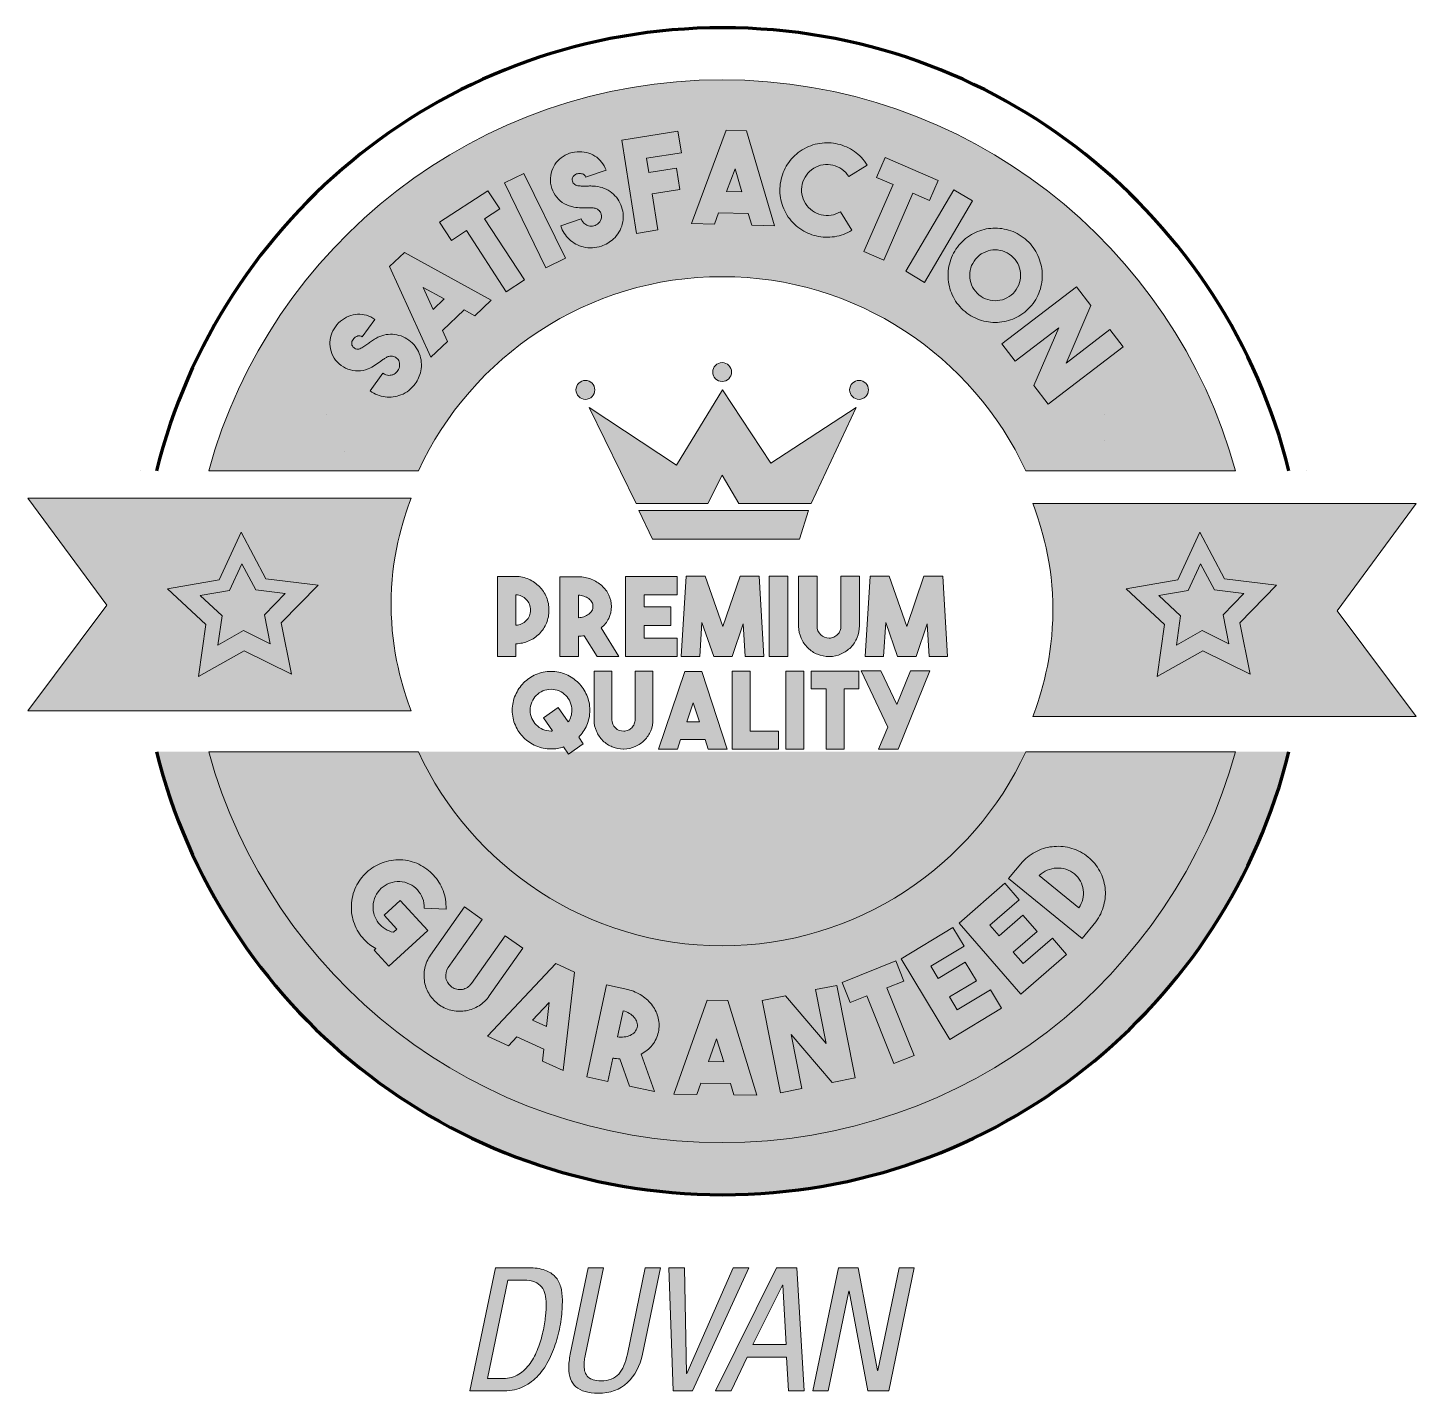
# Model space of a CAD drawing. Extents: x 154 to 673, y -668 to -158.
import ezdxf

# ---------------------------------------------------------------- set-up
doc = ezdxf.new("R2010")
doc.units = 0
doc.header["$MEASUREMENT"] = 0
doc.layers.add('Capa 6', color=7, linetype='Continuous')

# ---------------------------------------------------------------- blocks, each defined once
blk = doc.blocks.new('block 2')
at = {"layer": 'Capa 6', "true_color": 0xf6f6f6}
h = blk.add_hatch(color=7, dxfattribs=at)
h.dxf.hatch_style = 2
edge = h.paths.add_edge_path()
edge.add_spline(control_points=[(202.03, -428.11), (225.53, -523.13), (311.34, -593.59), (413.63, -593.59), (515.92, -593.59), (601.74, -523.13), (625.24, -428.11)], knot_values=[0, 0, 0, 0, 1, 1, 1, 2, 2, 2, 2], degree=3, periodic=0)
edge.add_line((625.24, -428.11), (202.03, -428.11))
at = {"layer": 'Capa 6', "color": 250, "lineweight": 211, "true_color": 0x1d1d1b}
blk.add_open_spline([(202.03, -428.11), (225.53, -523.13), (311.34, -593.59), (413.63, -593.59), (515.92, -593.59), (601.74, -523.13), (625.24, -428.11)], degree=3, knots=[0, 0, 0, 0, 1, 1, 1, 2, 2, 2, 2], dxfattribs=at)
blk = doc.blocks.new('block 3')
at = {"layer": 'Capa 6', "color": 250, "lineweight": 211, "true_color": 0x1d1d1b}
blk.add_open_spline([(625.24, -323.11), (601.74, -228.08), (515.92, -157.62), (413.63, -157.62), (311.34, -157.62), (225.53, -228.08), (202.03, -323.11)], degree=3, knots=[0, 0, 0, 0, 1, 1, 1, 2, 2, 2, 2], dxfattribs=at)
blk = doc.blocks.new('block 7')
at = {"layer": 'Capa 6', "true_color": 0xffffff}
h = blk.add_hatch(color=7, dxfattribs=at)
h.dxf.hatch_style = 2
edge = h.paths.add_edge_path()
edge.add_spline(control_points=[(328.65, -620.88), (328.65, -620.88), (334.25, -620.88), (334.25, -620.88), (334.25, -620.88), (340.95, -620.88), (340.95, -620.88), (343.4, -620.88), (345.45, -621.17), (347.1, -621.75), (348.75, -622.33), (350.06, -623.15), (351.03, -624.23), (351.99, -625.3), (352.68, -626.57), (353.09, -628.03), (353.5, -629.49), (353.7, -631.12), (353.7, -632.92), (353.7, -635.15), (353.54, -637.55), (353.22, -640.1), (352.9, -642.65), (352.37, -645.19), (351.64, -647.7), (350.91, -650.21), (349.98, -652.62), (348.84, -654.94), (347.7, -657.26), (346.34, -659.3), (344.75, -661.06), (343.16, -662.82), (341.3, -664.23), (339.18, -665.28), (337.05, -666.33), (334.66, -666.86), (332, -666.86), (332, -666.86), (324.72, -666.86), (324.72, -666.86), (324.72, -666.86), (319.12, -666.86), (319.12, -666.86), (319.12, -666.86), (328.65, -620.88), (328.65, -620.88)], knot_values=[0, 0, 0, 0, 1, 1, 1, 2, 2, 2, 3, 3, 3, 4, 4, 4, 5, 5, 5, 6, 6, 6, 7, 7, 7, 8, 8, 8, 9, 9, 9, 10, 10, 10, 11, 11, 11, 12, 12, 12, 13, 13, 13, 14, 14, 14, 15, 15, 15, 15], degree=3, periodic=1)
edge = h.paths.add_edge_path()
edge.add_spline(control_points=[(325.69, -662.22), (325.69, -662.22), (331.61, -662.22), (331.61, -662.22), (333.8, -662.22), (335.72, -661.7), (337.38, -660.67), (339.03, -659.64), (340.45, -658.29), (341.63, -656.62), (342.81, -654.94), (343.78, -653.08), (344.56, -651.01), (345.33, -648.95), (345.95, -646.89), (346.42, -644.83), (346.9, -642.77), (347.22, -640.82), (347.39, -638.97), (347.56, -637.13), (347.65, -635.6), (347.65, -634.4), (347.65, -633.11), (347.52, -631.93), (347.26, -630.86), (347, -629.79), (346.55, -628.85), (345.91, -628.06), (345.26, -627.26), (344.41, -626.64), (343.33, -626.19), (342.26, -625.74), (340.91, -625.51), (339.28, -625.51), (339.28, -625.51), (333.35, -625.51), (333.35, -625.51), (333.35, -625.51), (325.69, -662.22), (325.69, -662.22)], knot_values=[0, 0, 0, 0, 1, 1, 1, 2, 2, 2, 3, 3, 3, 4, 4, 4, 5, 5, 5, 6, 6, 6, 7, 7, 7, 8, 8, 8, 9, 9, 9, 10, 10, 10, 11, 11, 11, 12, 12, 12, 13, 13, 13, 13], degree=3, periodic=1)
h = blk.add_hatch(color=7, dxfattribs=at)
h.dxf.hatch_style = 2
edge = h.paths.add_edge_path()
edge.add_spline(control_points=[(363.36, -620.88), (363.36, -620.88), (369.03, -620.88), (369.03, -620.88), (369.03, -620.88), (362.33, -653.2), (362.33, -653.2), (362.16, -654.02), (362.03, -654.77), (361.94, -655.46), (361.86, -656.14), (361.81, -656.79), (361.81, -657.39), (361.81, -659.32), (362.31, -660.76), (363.29, -661.7), (364.28, -662.65), (365.87, -663.12), (368.06, -663.12), (371.06, -663.12), (373.3, -662.27), (374.76, -660.58), (376.22, -658.88), (377.29, -656.42), (377.98, -653.2), (377.98, -653.2), (384.67, -620.88), (384.67, -620.88), (384.67, -620.88), (390.34, -620.88), (390.34, -620.88), (390.34, -620.88), (383.64, -653.2), (383.64, -653.2), (382.7, -657.63), (380.83, -661.16), (378.04, -663.8), (375.25, -666.44), (371.6, -667.76), (367.09, -667.76), (363.32, -667.76), (360.54, -666.96), (358.76, -665.37), (356.97, -663.79), (356.08, -661.4), (356.08, -658.23), (356.08, -656.77), (356.28, -655.09), (356.66, -653.2), (356.66, -653.2), (363.36, -620.88), (363.36, -620.88)], knot_values=[0, 0, 0, 0, 1, 1, 1, 2, 2, 2, 3, 3, 3, 4, 4, 4, 5, 5, 5, 6, 6, 6, 7, 7, 7, 8, 8, 8, 9, 9, 9, 10, 10, 10, 11, 11, 11, 12, 12, 12, 13, 13, 13, 14, 14, 14, 15, 15, 15, 16, 16, 16, 17, 17, 17, 17], degree=3, periodic=1)
h = blk.add_hatch(color=7, dxfattribs=at)
h.dxf.hatch_style = 2
h.paths.add_polyline_path([(393.43, -620.88), (399.36, -620.88), (400.13, -660.35), (400.26, -660.35), (417.52, -620.88), (423.44, -620.88), (402.32, -666.86), (395.11, -666.86)])
h = blk.add_hatch(color=7, dxfattribs=at)
h.dxf.hatch_style = 2
h.paths.add_polyline_path([(433.68, -620.88), (441.28, -620.88), (444.11, -666.86), (438.19, -666.86), (437.48, -654.23), (422.8, -654.23), (416.81, -666.86), (410.88, -666.86)])
h.paths.add_polyline_path([(424.92, -649.6), (437.28, -649.6), (436.06, -627.38), (435.93, -627.38)])
h = blk.add_hatch(color=7, dxfattribs=at)
h.dxf.hatch_style = 2
h.paths.add_polyline_path([(456.86, -620.88), (464.2, -620.88), (471.41, -659.26), (471.54, -659.26), (479.53, -620.88), (485.19, -620.88), (475.66, -666.86), (467.87, -666.86), (460.85, -629.64), (460.72, -629.64), (453, -666.86), (447.33, -666.86)])
at = {"layer": 'Capa 6', "lineweight": 0}
for points in [[(393.43, -620.88), (399.36, -620.88), (400.13, -660.35), (400.26, -660.35), (417.52, -620.88), (423.44, -620.88), (402.32, -666.86), (395.11, -666.86), (393.43, -620.88)], [(433.68, -620.88), (441.28, -620.88), (444.11, -666.86), (438.19, -666.86), (437.48, -654.23), (422.8, -654.23), (416.81, -666.86), (410.88, -666.86), (433.68, -620.88)], [(456.86, -620.88), (464.2, -620.88), (471.41, -659.26), (471.54, -659.26), (479.53, -620.88), (485.19, -620.88), (475.66, -666.86), (467.87, -666.86), (460.85, -629.64), (460.72, -629.64), (453, -666.86), (447.33, -666.86), (456.86, -620.88)], [(424.92, -649.6), (437.28, -649.6), (436.06, -627.38), (435.93, -627.38), (424.92, -649.6)]]:
    blk.add_lwpolyline(points, dxfattribs=at)
for points, knots in [([(328.65, -620.88), (328.65, -620.88), (334.25, -620.88), (334.25, -620.88), (334.25, -620.88), (340.95, -620.88), (340.95, -620.88), (343.4, -620.88), (345.45, -621.17), (347.1, -621.75), (348.75, -622.33), (350.06, -623.15), (351.03, -624.23), (351.99, -625.3), (352.68, -626.57), (353.09, -628.03), (353.5, -629.49), (353.7, -631.12), (353.7, -632.92), (353.7, -635.15), (353.54, -637.55), (353.22, -640.1), (352.9, -642.65), (352.37, -645.19), (351.64, -647.7), (350.91, -650.21), (349.98, -652.62), (348.84, -654.94), (347.7, -657.26), (346.34, -659.3), (344.75, -661.06), (343.16, -662.82), (341.3, -664.23), (339.18, -665.28), (337.05, -666.33), (334.66, -666.86), (332, -666.86), (332, -666.86), (324.72, -666.86), (324.72, -666.86), (324.72, -666.86), (319.12, -666.86), (319.12, -666.86), (319.12, -666.86), (328.65, -620.88), (328.65, -620.88)], [0, 0, 0, 0, 1, 1, 1, 2, 2, 2, 3, 3, 3, 4, 4, 4, 5, 5, 5, 6, 6, 6, 7, 7, 7, 8, 8, 8, 9, 9, 9, 10, 10, 10, 11, 11, 11, 12, 12, 12, 13, 13, 13, 14, 14, 14, 15, 15, 15, 15]), ([(363.36, -620.88), (363.36, -620.88), (369.03, -620.88), (369.03, -620.88), (369.03, -620.88), (362.33, -653.2), (362.33, -653.2), (362.16, -654.02), (362.03, -654.77), (361.94, -655.46), (361.86, -656.14), (361.81, -656.79), (361.81, -657.39), (361.81, -659.32), (362.31, -660.76), (363.29, -661.7), (364.28, -662.65), (365.87, -663.12), (368.06, -663.12), (371.06, -663.12), (373.3, -662.27), (374.76, -660.58), (376.22, -658.88), (377.29, -656.42), (377.98, -653.2), (377.98, -653.2), (384.67, -620.88), (384.67, -620.88), (384.67, -620.88), (390.34, -620.88), (390.34, -620.88), (390.34, -620.88), (383.64, -653.2), (383.64, -653.2), (382.7, -657.63), (380.83, -661.16), (378.04, -663.8), (375.25, -666.44), (371.6, -667.76), (367.09, -667.76), (363.32, -667.76), (360.54, -666.96), (358.76, -665.37), (356.97, -663.79), (356.08, -661.4), (356.08, -658.23), (356.08, -656.77), (356.28, -655.09), (356.66, -653.2), (356.66, -653.2), (363.36, -620.88), (363.36, -620.88)], [0, 0, 0, 0, 1, 1, 1, 2, 2, 2, 3, 3, 3, 4, 4, 4, 5, 5, 5, 6, 6, 6, 7, 7, 7, 8, 8, 8, 9, 9, 9, 10, 10, 10, 11, 11, 11, 12, 12, 12, 13, 13, 13, 14, 14, 14, 15, 15, 15, 16, 16, 16, 17, 17, 17, 17]), ([(325.69, -662.22), (325.69, -662.22), (331.61, -662.22), (331.61, -662.22), (333.8, -662.22), (335.72, -661.7), (337.38, -660.67), (339.03, -659.64), (340.45, -658.29), (341.63, -656.62), (342.81, -654.94), (343.78, -653.08), (344.56, -651.01), (345.33, -648.95), (345.95, -646.89), (346.42, -644.83), (346.9, -642.77), (347.22, -640.82), (347.39, -638.97), (347.56, -637.13), (347.65, -635.6), (347.65, -634.4), (347.65, -633.11), (347.52, -631.93), (347.26, -630.86), (347, -629.79), (346.55, -628.85), (345.91, -628.06), (345.26, -627.26), (344.41, -626.64), (343.33, -626.19), (342.26, -625.74), (340.91, -625.51), (339.28, -625.51), (339.28, -625.51), (333.35, -625.51), (333.35, -625.51), (333.35, -625.51), (325.69, -662.22), (325.69, -662.22)], [0, 0, 0, 0, 1, 1, 1, 2, 2, 2, 3, 3, 3, 4, 4, 4, 5, 5, 5, 6, 6, 6, 7, 7, 7, 8, 8, 8, 9, 9, 9, 10, 10, 10, 11, 11, 11, 12, 12, 12, 13, 13, 13, 13])]:
    blk.add_open_spline(points, degree=3, knots=knots, dxfattribs=at)
blk = doc.blocks.new('block 8')
at = {"layer": 'Capa 6', "true_color": 0xe30613}
h = blk.add_hatch(color=12, dxfattribs=at)
h.dxf.hatch_style = 2
edge = h.paths.add_edge_path()
edge.add_spline(control_points=[(348.69, -375.19), (348.69, -376.9), (348.37, -378.51), (347.73, -380.02), (347.09, -381.53), (346.21, -382.86), (345.08, -384), (343.95, -385.14), (342.64, -386.05), (341.15, -386.71), (339.65, -387.38), (338.04, -387.73), (336.33, -387.75), (336.33, -387.75), (336.33, -392.53), (336.33, -392.53), (336.33, -392.53), (329.44, -392.53), (329.44, -392.53), (329.44, -392.53), (329.44, -362.58), (329.44, -362.58), (329.44, -362.58), (336.33, -362.58), (336.33, -362.58), (338.04, -362.61), (339.65, -362.96), (341.15, -363.64), (342.64, -364.32), (343.95, -365.23), (345.08, -366.38), (346.21, -367.52), (347.09, -368.84), (347.73, -370.35), (348.37, -371.86), (348.69, -373.47), (348.69, -375.19)], knot_values=[0, 0, 0, 0, 1, 1, 1, 2, 2, 2, 3, 3, 3, 4, 4, 4, 5, 5, 5, 6, 6, 6, 7, 7, 7, 8, 8, 8, 9, 9, 9, 10, 10, 10, 11, 11, 11, 12, 12, 12, 12], degree=3, periodic=1)
edge = h.paths.add_edge_path()
edge.add_spline(control_points=[(336.33, -380.86), (337.09, -380.83), (337.81, -380.66), (338.47, -380.35), (339.14, -380.03), (339.72, -379.62), (340.21, -379.12), (340.7, -378.61), (341.08, -378.02), (341.37, -377.34), (341.65, -376.65), (341.8, -375.93), (341.8, -375.17), (341.8, -374.4), (341.65, -373.68), (341.37, -373), (341.08, -372.32), (340.7, -371.72), (340.21, -371.22), (339.72, -370.71), (339.14, -370.3), (338.47, -369.99), (337.81, -369.67), (337.09, -369.5), (336.33, -369.48), (336.33, -369.48), (336.33, -380.86), (336.33, -380.86)], knot_values=[0, 0, 0, 0, 1, 1, 1, 2, 2, 2, 3, 3, 3, 4, 4, 4, 5, 5, 5, 6, 6, 6, 7, 7, 7, 8, 8, 8, 9, 9, 9, 9], degree=3, periodic=1)
h = blk.add_hatch(color=12, dxfattribs=at)
h.dxf.hatch_style = 2
edge = h.paths.add_edge_path()
edge.add_spline(control_points=[(361.83, -384.77), (361.47, -384.83), (361.12, -384.87), (360.77, -384.9), (360.41, -384.92), (360.05, -384.95), (359.67, -384.98), (359.67, -384.98), (359.67, -392.53), (359.67, -392.53), (359.67, -392.53), (352.77, -392.53), (352.77, -392.53), (352.77, -392.53), (352.77, -362.7), (352.77, -362.7), (352.77, -362.7), (359.67, -362.7), (359.67, -362.7), (361.38, -362.73), (362.98, -363.04), (364.48, -363.64), (365.97, -364.24), (367.29, -365.04), (368.42, -366.04), (369.54, -367.05), (370.43, -368.22), (371.07, -369.55), (371.71, -370.88), (372.03, -372.31), (372.03, -373.83), (372.03, -375.43), (371.69, -376.92), (371.01, -378.29), (370.33, -379.66), (369.38, -380.85), (368.15, -381.85), (368.15, -381.85), (374.76, -392.53), (374.76, -392.53), (374.76, -392.53), (366.64, -392.53), (366.64, -392.53), (366.64, -392.53), (361.83, -384.77), (361.83, -384.77)], knot_values=[0, 0, 0, 0, 1, 1, 1, 2, 2, 2, 3, 3, 3, 4, 4, 4, 5, 5, 5, 6, 6, 6, 7, 7, 7, 8, 8, 8, 9, 9, 9, 10, 10, 10, 11, 11, 11, 12, 12, 12, 13, 13, 13, 14, 14, 14, 15, 15, 15, 15], degree=3, periodic=1)
edge = h.paths.add_edge_path()
edge.add_spline(control_points=[(359.67, -378.04), (360.4, -378.02), (361.1, -377.89), (361.77, -377.66), (362.43, -377.42), (363.02, -377.12), (363.52, -376.74), (364.02, -376.36), (364.42, -375.92), (364.7, -375.41), (364.99, -374.91), (365.13, -374.37), (365.13, -373.8), (365.13, -373.23), (364.99, -372.7), (364.7, -372.21), (364.42, -371.72), (364.02, -371.29), (363.52, -370.9), (363.02, -370.52), (362.43, -370.22), (361.77, -369.99), (361.1, -369.76), (360.4, -369.63), (359.67, -369.6), (359.67, -369.6), (359.67, -378.04), (359.67, -378.04)], knot_values=[0, 0, 0, 0, 1, 1, 1, 2, 2, 2, 3, 3, 3, 4, 4, 4, 5, 5, 5, 6, 6, 6, 7, 7, 7, 8, 8, 8, 9, 9, 9, 9], degree=3, periodic=1)
h = blk.add_hatch(color=12, dxfattribs=at)
h.dxf.hatch_style = 2
h.paths.add_polyline_path([(396.54, -369.48), (384.22, -369.48), (384.22, -374), (394.22, -374), (394.22, -380.9), (384.22, -380.9), (384.22, -385.63), (396.54, -385.63), (396.54, -392.53), (377.33, -392.53), (377.33, -362.62), (396.54, -362.58)])
h = blk.add_hatch(color=12, dxfattribs=at)
h.dxf.hatch_style = 2
h.paths.add_polyline_path([(420.08, -362.54), (427.18, -362.54), (428.93, -392.53), (422.04, -392.53), (421.31, -380.29), (417.14, -392.53), (410.25, -392.53), (405.84, -379.8), (405.03, -392.53), (398.09, -392.53), (400.01, -362.54), (407.11, -362.54), (413.68, -381.31)])
h = blk.add_hatch(color=12, dxfattribs=at)
h.dxf.hatch_style = 2
h.paths.add_polyline_path([(437.91, -392.53), (431.02, -392.53), (431.02, -362.54), (437.91, -362.54)])
h = blk.add_hatch(color=12, dxfattribs=at)
h.dxf.hatch_style = 2
edge = h.paths.add_edge_path()
edge.add_spline(control_points=[(453.37, -392.53), (451.85, -392.53), (450.41, -392.25), (449.05, -391.69), (447.69, -391.13), (446.48, -390.34), (445.42, -389.3), (444.33, -388.22), (443.49, -386.99), (442.91, -385.63), (442.32, -384.27), (442.02, -382.82), (441.99, -381.27), (441.99, -381.27), (441.99, -362.54), (441.99, -362.54), (441.99, -362.54), (448.88, -362.54), (448.88, -362.54), (448.88, -362.54), (448.88, -381.23), (448.88, -381.23), (448.88, -382.42), (449.33, -383.47), (450.23, -384.37), (451.13, -385.21), (452.19, -385.63), (453.41, -385.63), (454.01, -385.63), (454.58, -385.51), (455.12, -385.26), (455.67, -385.02), (456.14, -384.69), (456.55, -384.28), (456.96, -383.88), (457.27, -383.4), (457.49, -382.86), (457.71, -382.31), (457.82, -381.73), (457.82, -381.1), (457.82, -381.1), (457.82, -362.54), (457.82, -362.54), (457.82, -362.54), (464.71, -362.54), (464.71, -362.54), (464.71, -362.54), (464.71, -381.06), (464.71, -381.06), (464.74, -382.61), (464.46, -384.08), (463.88, -385.47), (463.29, -386.85), (462.49, -388.07), (461.47, -389.1), (460.45, -390.13), (459.25, -390.95), (457.88, -391.57), (456.5, -392.18), (455.04, -392.5), (453.49, -392.53), (453.49, -392.53), (453.37, -392.53), (453.37, -392.53)], knot_values=[0, 0, 0, 0, 1, 1, 1, 2, 2, 2, 3, 3, 3, 4, 4, 4, 5, 5, 5, 6, 6, 6, 7, 7, 7, 8, 8, 8, 9, 9, 9, 10, 10, 10, 11, 11, 11, 12, 12, 12, 13, 13, 13, 14, 14, 14, 15, 15, 15, 16, 16, 16, 17, 17, 17, 18, 18, 18, 19, 19, 19, 20, 20, 20, 21, 21, 21, 21], degree=3, periodic=1)
h = blk.add_hatch(color=12, dxfattribs=at)
h.dxf.hatch_style = 2
h.paths.add_polyline_path([(488.82, -362.54), (495.92, -362.54), (497.67, -392.53), (490.78, -392.53), (490.04, -380.29), (485.88, -392.53), (478.99, -392.53), (474.58, -379.8), (473.77, -392.53), (466.83, -392.53), (468.75, -362.54), (475.85, -362.54), (482.42, -381.31)])
at = {"layer": 'Capa 6', "lineweight": 0}
for points in [[(396.54, -369.48), (384.22, -369.48), (384.22, -374), (394.22, -374), (394.22, -380.9), (384.22, -380.9), (384.22, -385.63), (396.54, -385.63), (396.54, -392.53), (377.33, -392.53), (377.33, -362.62), (396.54, -362.58), (396.54, -369.48)], [(420.08, -362.54), (427.18, -362.54), (428.93, -392.53), (422.04, -392.53), (421.31, -380.29), (417.14, -392.53), (410.25, -392.53), (405.84, -379.8), (405.03, -392.53), (398.09, -392.53), (400.01, -362.54), (407.11, -362.54), (413.68, -381.31), (420.08, -362.54)], [(437.91, -392.53), (431.02, -392.53), (431.02, -362.54), (437.91, -362.54), (437.91, -392.53)], [(488.82, -362.54), (495.92, -362.54), (497.67, -392.53), (490.78, -392.53), (490.04, -380.29), (485.88, -392.53), (478.99, -392.53), (474.58, -379.8), (473.77, -392.53), (466.83, -392.53), (468.75, -362.54), (475.85, -362.54), (482.42, -381.31), (488.82, -362.54)]]:
    blk.add_lwpolyline(points, dxfattribs=at)
for points, knots in [([(348.69, -375.19), (348.69, -376.9), (348.37, -378.51), (347.73, -380.02), (347.09, -381.53), (346.21, -382.86), (345.08, -384), (343.95, -385.14), (342.64, -386.05), (341.15, -386.71), (339.65, -387.38), (338.04, -387.73), (336.33, -387.75), (336.33, -387.75), (336.33, -392.53), (336.33, -392.53), (336.33, -392.53), (329.44, -392.53), (329.44, -392.53), (329.44, -392.53), (329.44, -362.58), (329.44, -362.58), (329.44, -362.58), (336.33, -362.58), (336.33, -362.58), (338.04, -362.61), (339.65, -362.96), (341.15, -363.64), (342.64, -364.32), (343.95, -365.23), (345.08, -366.38), (346.21, -367.52), (347.09, -368.84), (347.73, -370.35), (348.37, -371.86), (348.69, -373.47), (348.69, -375.19)], [0, 0, 0, 0, 1, 1, 1, 2, 2, 2, 3, 3, 3, 4, 4, 4, 5, 5, 5, 6, 6, 6, 7, 7, 7, 8, 8, 8, 9, 9, 9, 10, 10, 10, 11, 11, 11, 12, 12, 12, 12]), ([(361.83, -384.77), (361.47, -384.83), (361.12, -384.87), (360.77, -384.9), (360.41, -384.92), (360.05, -384.95), (359.67, -384.98), (359.67, -384.98), (359.67, -392.53), (359.67, -392.53), (359.67, -392.53), (352.77, -392.53), (352.77, -392.53), (352.77, -392.53), (352.77, -362.7), (352.77, -362.7), (352.77, -362.7), (359.67, -362.7), (359.67, -362.7), (361.38, -362.73), (362.98, -363.04), (364.48, -363.64), (365.97, -364.24), (367.29, -365.04), (368.42, -366.04), (369.54, -367.05), (370.43, -368.22), (371.07, -369.55), (371.71, -370.88), (372.03, -372.31), (372.03, -373.83), (372.03, -375.43), (371.69, -376.92), (371.01, -378.29), (370.33, -379.66), (369.38, -380.85), (368.15, -381.85), (368.15, -381.85), (374.76, -392.53), (374.76, -392.53), (374.76, -392.53), (366.64, -392.53), (366.64, -392.53), (366.64, -392.53), (361.83, -384.77), (361.83, -384.77)], [0, 0, 0, 0, 1, 1, 1, 2, 2, 2, 3, 3, 3, 4, 4, 4, 5, 5, 5, 6, 6, 6, 7, 7, 7, 8, 8, 8, 9, 9, 9, 10, 10, 10, 11, 11, 11, 12, 12, 12, 13, 13, 13, 14, 14, 14, 15, 15, 15, 15]), ([(453.37, -392.53), (451.85, -392.53), (450.41, -392.25), (449.05, -391.69), (447.69, -391.13), (446.48, -390.34), (445.42, -389.3), (444.33, -388.22), (443.49, -386.99), (442.91, -385.63), (442.32, -384.27), (442.02, -382.82), (441.99, -381.27), (441.99, -381.27), (441.99, -362.54), (441.99, -362.54), (441.99, -362.54), (448.88, -362.54), (448.88, -362.54), (448.88, -362.54), (448.88, -381.23), (448.88, -381.23), (448.88, -382.42), (449.33, -383.47), (450.23, -384.37), (451.13, -385.21), (452.19, -385.63), (453.41, -385.63), (454.01, -385.63), (454.58, -385.51), (455.12, -385.26), (455.67, -385.02), (456.14, -384.69), (456.55, -384.28), (456.96, -383.88), (457.27, -383.4), (457.49, -382.86), (457.71, -382.31), (457.82, -381.73), (457.82, -381.1), (457.82, -381.1), (457.82, -362.54), (457.82, -362.54), (457.82, -362.54), (464.71, -362.54), (464.71, -362.54), (464.71, -362.54), (464.71, -381.06), (464.71, -381.06), (464.74, -382.61), (464.46, -384.08), (463.88, -385.47), (463.29, -386.85), (462.49, -388.07), (461.47, -389.1), (460.45, -390.13), (459.25, -390.95), (457.88, -391.57), (456.5, -392.18), (455.04, -392.5), (453.49, -392.53), (453.49, -392.53), (453.37, -392.53), (453.37, -392.53)], [0, 0, 0, 0, 1, 1, 1, 2, 2, 2, 3, 3, 3, 4, 4, 4, 5, 5, 5, 6, 6, 6, 7, 7, 7, 8, 8, 8, 9, 9, 9, 10, 10, 10, 11, 11, 11, 12, 12, 12, 13, 13, 13, 14, 14, 14, 15, 15, 15, 16, 16, 16, 17, 17, 17, 18, 18, 18, 19, 19, 19, 20, 20, 20, 21, 21, 21, 21]), ([(336.33, -380.86), (337.09, -380.83), (337.81, -380.66), (338.47, -380.35), (339.14, -380.03), (339.72, -379.62), (340.21, -379.12), (340.7, -378.61), (341.08, -378.02), (341.37, -377.34), (341.65, -376.65), (341.8, -375.93), (341.8, -375.17), (341.8, -374.4), (341.65, -373.68), (341.37, -373), (341.08, -372.32), (340.7, -371.72), (340.21, -371.22), (339.72, -370.71), (339.14, -370.3), (338.47, -369.99), (337.81, -369.67), (337.09, -369.5), (336.33, -369.48), (336.33, -369.48), (336.33, -380.86), (336.33, -380.86)], [0, 0, 0, 0, 1, 1, 1, 2, 2, 2, 3, 3, 3, 4, 4, 4, 5, 5, 5, 6, 6, 6, 7, 7, 7, 8, 8, 8, 9, 9, 9, 9]), ([(359.67, -378.04), (360.4, -378.02), (361.1, -377.89), (361.77, -377.66), (362.43, -377.42), (363.02, -377.12), (363.52, -376.74), (364.02, -376.36), (364.42, -375.92), (364.7, -375.41), (364.99, -374.91), (365.13, -374.37), (365.13, -373.8), (365.13, -373.23), (364.99, -372.7), (364.7, -372.21), (364.42, -371.72), (364.02, -371.29), (363.52, -370.9), (363.02, -370.52), (362.43, -370.22), (361.77, -369.99), (361.1, -369.76), (360.4, -369.63), (359.67, -369.6), (359.67, -369.6), (359.67, -378.04), (359.67, -378.04)], [0, 0, 0, 0, 1, 1, 1, 2, 2, 2, 3, 3, 3, 4, 4, 4, 5, 5, 5, 6, 6, 6, 7, 7, 7, 8, 8, 8, 9, 9, 9, 9])]:
    blk.add_open_spline(points, degree=3, knots=knots, dxfattribs=at)
blk = doc.blocks.new('block 9')
at = {"layer": 'Capa 6', "true_color": 0xe30613}
h = blk.add_hatch(color=12, dxfattribs=at)
h.dxf.hatch_style = 2
edge = h.paths.add_edge_path()
edge.add_spline(control_points=[(363.93, -412.58), (363.93, -414.56), (363.56, -416.41), (362.82, -418.14), (362.09, -419.87), (361.07, -421.39), (359.78, -422.71), (359.78, -422.71), (361.48, -425.17), (361.48, -425.17), (361.48, -425.17), (355.98, -428.97), (355.98, -428.97), (355.98, -428.97), (354.12, -426.32), (354.12, -426.32), (353.38, -426.55), (352.62, -426.74), (351.84, -426.87), (351.06, -427), (350.26, -427.07), (349.45, -427.07), (347.44, -427.07), (345.56, -426.68), (343.81, -425.92), (342.05, -425.15), (340.52, -424.12), (339.22, -422.81), (337.91, -421.51), (336.87, -419.98), (336.11, -418.22), (335.34, -416.47), (334.96, -414.59), (334.96, -412.58), (334.96, -410.58), (335.34, -408.7), (336.11, -406.94), (336.87, -405.19), (337.91, -403.66), (339.22, -402.35), (340.52, -401.04), (342.05, -400.01), (343.81, -399.24), (345.56, -398.48), (347.44, -398.1), (349.45, -398.1), (351.45, -398.1), (353.33, -398.48), (355.09, -399.24), (356.84, -400.01), (358.37, -401.04), (359.68, -402.35), (360.98, -403.66), (362.02, -405.19), (362.78, -406.94), (363.55, -408.7), (363.93, -410.58), (363.93, -412.58)], knot_values=[0, 0, 0, 0, 1, 1, 1, 2, 2, 2, 3, 3, 3, 4, 4, 4, 5, 5, 5, 6, 6, 6, 7, 7, 7, 8, 8, 8, 9, 9, 9, 10, 10, 10, 11, 11, 11, 12, 12, 12, 13, 13, 13, 14, 14, 14, 15, 15, 15, 16, 16, 16, 17, 17, 17, 18, 18, 18, 19, 19, 19, 19], degree=3, periodic=1)
edge = h.paths.add_edge_path()
edge.add_spline(control_points=[(349.45, -420.38), (349.71, -420.38), (349.91, -420.37), (350.04, -420.34), (350.04, -420.34), (346.64, -415.39), (346.64, -415.39), (346.64, -415.39), (352.18, -411.59), (352.18, -411.59), (352.18, -411.59), (355.86, -416.97), (355.86, -416.97), (356.31, -416.37), (356.65, -415.69), (356.89, -414.94), (357.12, -414.18), (357.24, -413.4), (357.24, -412.58), (357.24, -411.53), (357.04, -410.52), (356.63, -409.57), (356.22, -408.62), (355.67, -407.79), (354.97, -407.08), (354.27, -406.37), (353.44, -405.81), (352.49, -405.4), (351.54, -404.99), (350.53, -404.78), (349.45, -404.78), (348.36, -404.78), (347.35, -404.99), (346.4, -405.4), (345.45, -405.81), (344.62, -406.37), (343.93, -407.08), (343.23, -407.79), (342.67, -408.62), (342.26, -409.57), (341.85, -410.52), (341.65, -411.53), (341.65, -412.58), (341.65, -413.66), (341.85, -414.68), (342.26, -415.63), (342.67, -416.58), (343.23, -417.4), (343.93, -418.1), (344.62, -418.8), (345.45, -419.36), (346.4, -419.76), (347.35, -420.17), (348.36, -420.38), (349.45, -420.38)], knot_values=[0, 0, 0, 0, 1, 1, 1, 2, 2, 2, 3, 3, 3, 4, 4, 4, 5, 5, 5, 6, 6, 6, 7, 7, 7, 8, 8, 8, 9, 9, 9, 10, 10, 10, 11, 11, 11, 12, 12, 12, 13, 13, 13, 14, 14, 14, 15, 15, 15, 16, 16, 16, 17, 17, 17, 18, 18, 18, 18], degree=3, periodic=1)
h = blk.add_hatch(color=12, dxfattribs=at)
h.dxf.hatch_style = 2
edge = h.paths.add_edge_path()
edge.add_spline(control_points=[(376.56, -427.11), (375.08, -427.11), (373.68, -426.84), (372.36, -426.29), (371.04, -425.75), (369.87, -424.98), (368.84, -423.98), (367.78, -422.92), (366.97, -421.74), (366.41, -420.42), (365.84, -419.1), (365.54, -417.69), (365.52, -416.18), (365.52, -416.18), (365.52, -398.02), (365.52, -398.02), (365.52, -398.02), (372.2, -398.02), (372.2, -398.02), (372.2, -398.02), (372.2, -416.14), (372.2, -416.14), (372.2, -417.3), (372.64, -418.32), (373.51, -419.19), (374.38, -420.01), (375.41, -420.42), (376.6, -420.42), (377.18, -420.42), (377.73, -420.3), (378.26, -420.06), (378.79, -419.82), (379.25, -419.51), (379.65, -419.11), (380.04, -418.72), (380.34, -418.25), (380.56, -417.73), (380.77, -417.2), (380.87, -416.63), (380.87, -416.02), (380.87, -416.02), (380.87, -398.02), (380.87, -398.02), (380.87, -398.02), (387.56, -398.02), (387.56, -398.02), (387.56, -398.02), (387.56, -415.99), (387.56, -415.99), (387.59, -417.49), (387.32, -418.91), (386.75, -420.26), (386.18, -421.61), (385.4, -422.78), (384.41, -423.78), (383.42, -424.79), (382.26, -425.58), (380.93, -426.18), (379.6, -426.77), (378.18, -427.08), (376.68, -427.11), (376.68, -427.11), (376.56, -427.11), (376.56, -427.11)], knot_values=[0, 0, 0, 0, 1, 1, 1, 2, 2, 2, 3, 3, 3, 4, 4, 4, 5, 5, 5, 6, 6, 6, 7, 7, 7, 8, 8, 8, 9, 9, 9, 10, 10, 10, 11, 11, 11, 12, 12, 12, 13, 13, 13, 14, 14, 14, 15, 15, 15, 16, 16, 16, 17, 17, 17, 18, 18, 18, 19, 19, 19, 20, 20, 20, 21, 21, 21, 21], degree=3, periodic=1)
h = blk.add_hatch(color=12, dxfattribs=at)
h.dxf.hatch_style = 2
h.paths.add_polyline_path([(408.18, -427.11), (407.03, -423.58), (397.89, -423.58), (396.7, -427.11), (389.62, -427.11), (399.51, -398.06), (405.85, -398.06), (415.23, -427.11)])
h.paths.add_polyline_path([(400.19, -416.9), (404.9, -416.9), (402.6, -409.85)])
h = blk.add_hatch(color=12, dxfattribs=at)
h.dxf.hatch_style = 2
h.paths.add_polyline_path([(434.5, -427.11), (417.21, -427.11), (417.21, -398.02), (423.89, -398.02), (423.89, -420.42), (434.5, -420.42)])
h = blk.add_hatch(color=12, dxfattribs=at)
h.dxf.hatch_style = 2
h.paths.add_polyline_path([(443.92, -427.11), (437.23, -427.11), (437.23, -398.02), (443.92, -398.02)])
h = blk.add_hatch(color=12, dxfattribs=at)
h.dxf.hatch_style = 2
h.paths.add_polyline_path([(464.54, -397.94), (464.54, -404.63), (458.96, -404.63), (458.96, -427.11), (452.27, -427.11), (452.27, -404.63), (446.73, -404.63), (446.73, -397.94)])
h = blk.add_hatch(color=12, dxfattribs=at)
h.dxf.hatch_style = 2
h.paths.add_polyline_path([(471.9, -427.11), (475.27, -418.87), (465.33, -397.82), (472.73, -397.82), (478.71, -410.44), (483.82, -397.82), (491.06, -397.82), (479.15, -427.11)])
at = {"layer": 'Capa 6', "lineweight": 0}
for points in [[(408.18, -427.11), (407.03, -423.58), (397.89, -423.58), (396.7, -427.11), (389.62, -427.11), (399.51, -398.06), (405.85, -398.06), (415.23, -427.11), (408.18, -427.11)], [(434.5, -427.11), (417.21, -427.11), (417.21, -398.02), (423.89, -398.02), (423.89, -420.42), (434.5, -420.42), (434.5, -427.11)], [(443.92, -427.11), (437.23, -427.11), (437.23, -398.02), (443.92, -398.02), (443.92, -427.11)], [(464.54, -397.94), (464.54, -404.63), (458.96, -404.63), (458.96, -427.11), (452.27, -427.11), (452.27, -404.63), (446.73, -404.63), (446.73, -397.94), (464.54, -397.94)], [(471.9, -427.11), (475.27, -418.87), (465.33, -397.82), (472.73, -397.82), (478.71, -410.44), (483.82, -397.82), (491.06, -397.82), (479.15, -427.11), (471.9, -427.11)], [(400.19, -416.9), (404.9, -416.9), (402.6, -409.85), (400.19, -416.9)]]:
    blk.add_lwpolyline(points, dxfattribs=at)
for points, knots in [([(363.93, -412.58), (363.93, -414.56), (363.56, -416.41), (362.82, -418.14), (362.09, -419.87), (361.07, -421.39), (359.78, -422.71), (359.78, -422.71), (361.48, -425.17), (361.48, -425.17), (361.48, -425.17), (355.98, -428.97), (355.98, -428.97), (355.98, -428.97), (354.12, -426.32), (354.12, -426.32), (353.38, -426.55), (352.62, -426.74), (351.84, -426.87), (351.06, -427), (350.26, -427.07), (349.45, -427.07), (347.44, -427.07), (345.56, -426.68), (343.81, -425.92), (342.05, -425.15), (340.52, -424.12), (339.22, -422.81), (337.91, -421.51), (336.87, -419.98), (336.11, -418.22), (335.34, -416.47), (334.96, -414.59), (334.96, -412.58), (334.96, -410.58), (335.34, -408.7), (336.11, -406.94), (336.87, -405.19), (337.91, -403.66), (339.22, -402.35), (340.52, -401.04), (342.05, -400.01), (343.81, -399.24), (345.56, -398.48), (347.44, -398.1), (349.45, -398.1), (351.45, -398.1), (353.33, -398.48), (355.09, -399.24), (356.84, -400.01), (358.37, -401.04), (359.68, -402.35), (360.98, -403.66), (362.02, -405.19), (362.78, -406.94), (363.55, -408.7), (363.93, -410.58), (363.93, -412.58)], [0, 0, 0, 0, 1, 1, 1, 2, 2, 2, 3, 3, 3, 4, 4, 4, 5, 5, 5, 6, 6, 6, 7, 7, 7, 8, 8, 8, 9, 9, 9, 10, 10, 10, 11, 11, 11, 12, 12, 12, 13, 13, 13, 14, 14, 14, 15, 15, 15, 16, 16, 16, 17, 17, 17, 18, 18, 18, 19, 19, 19, 19]), ([(376.56, -427.11), (375.08, -427.11), (373.68, -426.84), (372.36, -426.29), (371.04, -425.75), (369.87, -424.98), (368.84, -423.98), (367.78, -422.92), (366.97, -421.74), (366.41, -420.42), (365.84, -419.1), (365.54, -417.69), (365.52, -416.18), (365.52, -416.18), (365.52, -398.02), (365.52, -398.02), (365.52, -398.02), (372.2, -398.02), (372.2, -398.02), (372.2, -398.02), (372.2, -416.14), (372.2, -416.14), (372.2, -417.3), (372.64, -418.32), (373.51, -419.19), (374.38, -420.01), (375.41, -420.42), (376.6, -420.42), (377.18, -420.42), (377.73, -420.3), (378.26, -420.06), (378.79, -419.82), (379.25, -419.51), (379.65, -419.11), (380.04, -418.72), (380.34, -418.25), (380.56, -417.73), (380.77, -417.2), (380.87, -416.63), (380.87, -416.02), (380.87, -416.02), (380.87, -398.02), (380.87, -398.02), (380.87, -398.02), (387.56, -398.02), (387.56, -398.02), (387.56, -398.02), (387.56, -415.99), (387.56, -415.99), (387.59, -417.49), (387.32, -418.91), (386.75, -420.26), (386.18, -421.61), (385.4, -422.78), (384.41, -423.78), (383.42, -424.79), (382.26, -425.58), (380.93, -426.18), (379.6, -426.77), (378.18, -427.08), (376.68, -427.11), (376.68, -427.11), (376.56, -427.11), (376.56, -427.11)], [0, 0, 0, 0, 1, 1, 1, 2, 2, 2, 3, 3, 3, 4, 4, 4, 5, 5, 5, 6, 6, 6, 7, 7, 7, 8, 8, 8, 9, 9, 9, 10, 10, 10, 11, 11, 11, 12, 12, 12, 13, 13, 13, 14, 14, 14, 15, 15, 15, 16, 16, 16, 17, 17, 17, 18, 18, 18, 19, 19, 19, 20, 20, 20, 21, 21, 21, 21]), ([(349.45, -420.38), (349.71, -420.38), (349.91, -420.37), (350.04, -420.34), (350.04, -420.34), (346.64, -415.39), (346.64, -415.39), (346.64, -415.39), (352.18, -411.59), (352.18, -411.59), (352.18, -411.59), (355.86, -416.97), (355.86, -416.97), (356.31, -416.37), (356.65, -415.69), (356.89, -414.94), (357.12, -414.18), (357.24, -413.4), (357.24, -412.58), (357.24, -411.53), (357.04, -410.52), (356.63, -409.57), (356.22, -408.62), (355.67, -407.79), (354.97, -407.08), (354.27, -406.37), (353.44, -405.81), (352.49, -405.4), (351.54, -404.99), (350.53, -404.78), (349.45, -404.78), (348.36, -404.78), (347.35, -404.99), (346.4, -405.4), (345.45, -405.81), (344.62, -406.37), (343.93, -407.08), (343.23, -407.79), (342.67, -408.62), (342.26, -409.57), (341.85, -410.52), (341.65, -411.53), (341.65, -412.58), (341.65, -413.66), (341.85, -414.68), (342.26, -415.63), (342.67, -416.58), (343.23, -417.4), (343.93, -418.1), (344.62, -418.8), (345.45, -419.36), (346.4, -419.76), (347.35, -420.17), (348.36, -420.38), (349.45, -420.38)], [0, 0, 0, 0, 1, 1, 1, 2, 2, 2, 3, 3, 3, 4, 4, 4, 5, 5, 5, 6, 6, 6, 7, 7, 7, 8, 8, 8, 9, 9, 9, 10, 10, 10, 11, 11, 11, 12, 12, 12, 13, 13, 13, 14, 14, 14, 15, 15, 15, 16, 16, 16, 17, 17, 17, 18, 18, 18, 18])]:
    blk.add_open_spline(points, degree=3, knots=knots, dxfattribs=at)
blk = doc.blocks.new('block 10')
at = {"layer": 'Capa 6', "lineweight": 0}
for points in [[(398.17, -204.32), (385.18, -206.37), (386.01, -211.64), (396.3, -210.01), (397.56, -218.02), (387.27, -219.65), (389.41, -233.16), (381.4, -234.43), (375.9, -199.63), (396.9, -196.31), (398.17, -204.32)], [(424.45, -231.37), (423.17, -227.06), (412.09, -226.76), (410.54, -231), (401.95, -230.77), (414.88, -195.87), (422.56, -196.07), (432.99, -231.6), (424.45, -231.37)], [(494.15, -214.67), (490.92, -222.12), (484.71, -219.42), (473.86, -244.43), (466.42, -241.2), (477.27, -216.19), (471.11, -213.51), (474.34, -206.07), (494.15, -214.67)], [(354.82, -243.72), (347.53, -247.28), (332.04, -215.59), (339.33, -212.02), (354.82, -243.72)], [(415.09, -218.73), (420.8, -218.88), (418.25, -210.27), (415.09, -218.73)], [(325.89, -218.49), (330.31, -225.29), (324.64, -228.98), (339.5, -251.84), (332.69, -256.26), (317.84, -233.4), (312.2, -237.06), (307.78, -230.26), (325.89, -218.49)], [(489.08, -252.73), (482.09, -248.61), (499.97, -218.2), (506.96, -222.31), (489.08, -252.73)], [(320.91, -265.2), (316.97, -263.06), (308.91, -270.67), (310.8, -274.77), (304.56, -280.67), (289.07, -246.83), (294.65, -241.55), (327.12, -259.33), (320.91, -265.2)], [(305.36, -262.87), (309.51, -258.94), (301.62, -254.65), (305.36, -262.87)], [(558.3, -270.4), (563.24, -276.84), (535.29, -298.29), (529.94, -291.32), (539.23, -269.67), (522.93, -282.18), (517.99, -275.74), (545.87, -254.35), (551.24, -261.36), (541.96, -282.94), (558.3, -270.4)]]:
    blk.add_lwpolyline(points, dxfattribs=at)
for points, knots in [([(448.6, -235.4), (446.39, -234.88), (444.33, -233.96), (442.42, -232.65), (440.5, -231.33), (438.91, -229.63), (437.62, -227.56), (436.38, -225.53), (435.58, -223.38), (435.21, -221.1), (434.83, -218.83), (434.92, -216.54), (435.46, -214.23), (436, -211.9), (436.94, -209.79), (438.29, -207.92), (439.63, -206.05), (441.3, -204.49), (443.3, -203.25), (445.37, -201.96), (447.57, -201.14), (449.88, -200.8), (452.2, -200.45), (454.46, -200.54), (456.65, -201.05), (458.85, -201.56), (460.9, -202.49), (462.81, -203.82), (464.71, -205.15), (466.31, -206.86), (467.6, -208.93), (467.6, -208.93), (460.74, -213.19), (460.74, -213.19), (460.05, -212.08), (459.18, -211.16), (458.13, -210.44), (457.08, -209.72), (455.97, -209.22), (454.78, -208.94), (453.6, -208.67), (452.38, -208.62), (451.14, -208.81), (449.9, -208.99), (448.72, -209.43), (447.61, -210.12), (446.52, -210.82), (445.61, -211.68), (444.88, -212.69), (444.16, -213.71), (443.64, -214.83), (443.35, -216.08), (443.06, -217.33), (443.02, -218.56), (443.23, -219.77), (443.44, -220.99), (443.87, -222.15), (444.54, -223.26), (445.23, -224.37), (446.09, -225.29), (447.12, -226.01), (448.15, -226.72), (449.26, -227.22), (450.45, -227.5), (451.63, -227.77), (452.85, -227.82), (454.11, -227.64), (455.37, -227.46), (456.55, -227.02), (457.67, -226.33), (457.67, -226.33), (461.92, -233.24), (461.92, -233.24), (459.84, -234.53), (457.67, -235.34), (455.39, -235.68), (453.1, -236.02), (450.84, -235.92), (448.6, -235.4)], [0, 0, 0, 0, 1, 1, 1, 2, 2, 2, 3, 3, 3, 4, 4, 4, 5, 5, 5, 6, 6, 6, 7, 7, 7, 8, 8, 8, 9, 9, 9, 10, 10, 10, 11, 11, 11, 12, 12, 12, 13, 13, 13, 14, 14, 14, 15, 15, 15, 16, 16, 16, 17, 17, 17, 18, 18, 18, 19, 19, 19, 20, 20, 20, 21, 21, 21, 22, 22, 22, 23, 23, 23, 24, 24, 24, 25, 25, 25, 26, 26, 26, 26]), ([(368.26, -239.21), (367.19, -239.56), (366.09, -239.78), (364.95, -239.84), (363.81, -239.91), (362.66, -239.79), (361.52, -239.5), (359.52, -239), (357.79, -238.05), (356.31, -236.68), (354.83, -235.3), (353.76, -233.61), (353.08, -231.61), (353.08, -231.61), (360.77, -229.02), (360.77, -229.02), (361.07, -229.93), (361.51, -230.57), (362.07, -230.93), (362.63, -231.3), (363.1, -231.52), (363.46, -231.6), (364.13, -231.78), (364.79, -231.78), (365.44, -231.6), (366.08, -231.41), (366.66, -231.08), (367.18, -230.6), (367.54, -230.28), (367.81, -229.94), (367.97, -229.58), (368.14, -229.22), (368.25, -228.88), (368.29, -228.58), (368.34, -228.28), (368.34, -228), (368.29, -227.75), (368.24, -227.49), (368.19, -227.29), (368.14, -227.14), (368.09, -226.99), (368, -226.8), (367.89, -226.56), (367.78, -226.33), (367.61, -226.1), (367.38, -225.87), (367.15, -225.65), (366.87, -225.45), (366.52, -225.28), (366.18, -225.11), (365.76, -224.99), (365.26, -224.92), (364.88, -224.88), (364.47, -224.86), (364.05, -224.87), (363.63, -224.88), (363.19, -224.88), (362.71, -224.87), (361.87, -224.88), (360.99, -224.87), (360.07, -224.85), (359.15, -224.82), (358.19, -224.69), (357.2, -224.45), (355.91, -224.14), (354.74, -223.6), (353.67, -222.85), (352.61, -222.09), (351.72, -221.2), (351.01, -220.15), (350.31, -219.11), (349.8, -217.95), (349.49, -216.69), (349.18, -215.42), (349.13, -214.13), (349.32, -212.82), (349.52, -211.6), (349.9, -210.48), (350.47, -209.44), (351.03, -208.41), (351.74, -207.5), (352.59, -206.73), (353.44, -205.95), (354.43, -205.32), (355.55, -204.84), (356.67, -204.36), (357.88, -204.07), (359.16, -203.98), (360.4, -203.86), (361.59, -203.94), (362.72, -204.22), (363.86, -204.5), (364.9, -204.94), (365.86, -205.54), (366.82, -206.15), (367.66, -206.9), (368.37, -207.81), (369.08, -208.72), (369.62, -209.74), (370, -210.86), (370, -210.86), (362.35, -213.44), (362.35, -213.44), (362.12, -212.74), (361.73, -212.33), (361.2, -212.21), (360.67, -212.08), (360.22, -212.03), (359.86, -212.05), (359.79, -212.07), (359.64, -212.1), (359.4, -212.13), (359.16, -212.16), (358.9, -212.25), (358.63, -212.39), (358.35, -212.53), (358.1, -212.74), (357.85, -213.01), (357.6, -213.28), (357.45, -213.62), (357.39, -214.05), (357.31, -214.62), (357.44, -215.14), (357.77, -215.62), (358.1, -216.1), (358.54, -216.41), (359.1, -216.56), (359.6, -216.66), (360.15, -216.72), (360.73, -216.75), (361.31, -216.77), (361.92, -216.77), (362.56, -216.76), (363.13, -216.74), (363.7, -216.73), (364.3, -216.73), (364.89, -216.74), (365.49, -216.77), (366.12, -216.83), (368.42, -217.07), (370.43, -217.87), (372.15, -219.25), (373.87, -220.63), (375.1, -222.39), (375.82, -224.55), (376.54, -226.67), (376.63, -228.8), (376.09, -230.94), (375.55, -233.08), (374.44, -234.94), (372.76, -236.52), (372.1, -237.15), (371.39, -237.68), (370.63, -238.13), (369.86, -238.57), (369.08, -238.93), (368.26, -239.21)], [0, 0, 0, 0, 1, 1, 1, 2, 2, 2, 3, 3, 3, 4, 4, 4, 5, 5, 5, 6, 6, 6, 7, 7, 7, 8, 8, 8, 9, 9, 9, 10, 10, 10, 11, 11, 11, 12, 12, 12, 13, 13, 13, 14, 14, 14, 15, 15, 15, 16, 16, 16, 17, 17, 17, 18, 18, 18, 19, 19, 19, 20, 20, 20, 21, 21, 21, 22, 22, 22, 23, 23, 23, 24, 24, 24, 25, 25, 25, 26, 26, 26, 27, 27, 27, 28, 28, 28, 29, 29, 29, 30, 30, 30, 31, 31, 31, 32, 32, 32, 33, 33, 33, 34, 34, 34, 35, 35, 35, 36, 36, 36, 37, 37, 37, 38, 38, 38, 39, 39, 39, 40, 40, 40, 41, 41, 41, 42, 42, 42, 43, 43, 43, 44, 44, 44, 45, 45, 45, 46, 46, 46, 47, 47, 47, 48, 48, 48, 49, 49, 49, 50, 50, 50, 51, 51, 51, 52, 52, 52, 52]), ([(526.66, -236.51), (528.53, -238.06), (530, -239.87), (531.05, -241.95), (532.11, -244.03), (532.75, -246.19), (532.97, -248.43), (533.2, -250.67), (532.98, -252.91), (532.33, -255.15), (531.68, -257.39), (530.58, -259.45), (529.03, -261.33), (527.47, -263.2), (525.66, -264.67), (523.58, -265.73), (521.5, -266.79), (519.34, -267.42), (517.1, -267.62), (514.86, -267.83), (512.61, -267.6), (510.37, -266.95), (508.13, -266.3), (506.08, -265.21), (504.2, -263.66), (502.33, -262.11), (500.87, -260.3), (499.81, -258.22), (498.75, -256.14), (498.12, -253.98), (497.91, -251.75), (497.7, -249.52), (497.92, -247.29), (498.57, -245.05), (499.22, -242.8), (500.33, -240.74), (501.88, -238.87), (503.43, -237), (505.24, -235.53), (507.32, -234.47), (509.4, -233.41), (511.56, -232.77), (513.79, -232.56), (516.01, -232.34), (518.25, -232.56), (520.49, -233.21), (522.73, -233.86), (524.79, -234.96), (526.66, -236.51)], [0, 0, 0, 0, 1, 1, 1, 2, 2, 2, 3, 3, 3, 4, 4, 4, 5, 5, 5, 6, 6, 6, 7, 7, 7, 8, 8, 8, 9, 9, 9, 10, 10, 10, 11, 11, 11, 12, 12, 12, 13, 13, 13, 14, 14, 14, 15, 15, 15, 16, 16, 16, 16]), ([(509.39, -257.42), (510.4, -258.26), (511.51, -258.85), (512.72, -259.2), (513.92, -259.56), (515.13, -259.67), (516.35, -259.56), (517.56, -259.44), (518.73, -259.1), (519.84, -258.53), (520.96, -257.96), (521.94, -257.17), (522.77, -256.16), (523.61, -255.15), (524.2, -254.04), (524.56, -252.83), (524.91, -251.63), (525.03, -250.42), (524.91, -249.2), (524.8, -247.99), (524.45, -246.82), (523.88, -245.7), (523.31, -244.59), (522.52, -243.61), (521.51, -242.77), (520.5, -241.94), (519.39, -241.34), (518.19, -240.99), (516.98, -240.64), (515.77, -240.52), (514.56, -240.64), (513.34, -240.75), (512.17, -241.1), (511.06, -241.67), (509.94, -242.24), (508.96, -243.03), (508.13, -244.04), (507.29, -245.05), (506.7, -246.16), (506.34, -247.36), (505.99, -248.57), (505.87, -249.78), (505.99, -250.99), (506.1, -252.21), (506.45, -253.38), (507.02, -254.49), (507.59, -255.61), (508.38, -256.58), (509.39, -257.42)], [0, 0, 0, 0, 1, 1, 1, 2, 2, 2, 3, 3, 3, 4, 4, 4, 5, 5, 5, 6, 6, 6, 7, 7, 7, 8, 8, 8, 9, 9, 9, 10, 10, 10, 11, 11, 11, 12, 12, 12, 13, 13, 13, 14, 14, 14, 15, 15, 15, 16, 16, 16, 16]), ([(298.65, -290.64), (298, -291.55), (297.22, -292.36), (296.33, -293.08), (295.44, -293.79), (294.44, -294.37), (293.34, -294.8), (291.42, -295.54), (289.46, -295.78), (287.46, -295.52), (285.46, -295.26), (283.6, -294.51), (281.89, -293.28), (281.89, -293.28), (286.64, -286.7), (286.64, -286.7), (287.41, -287.26), (288.14, -287.53), (288.81, -287.5), (289.48, -287.47), (289.99, -287.38), (290.33, -287.24), (290.98, -287), (291.52, -286.61), (291.94, -286.08), (292.35, -285.56), (292.63, -284.95), (292.78, -284.26), (292.88, -283.79), (292.9, -283.36), (292.82, -282.97), (292.75, -282.58), (292.64, -282.25), (292.51, -281.97), (292.37, -281.69), (292.21, -281.47), (292.02, -281.29), (291.83, -281.12), (291.67, -280.98), (291.54, -280.89), (291.41, -280.79), (291.23, -280.69), (291.01, -280.56), (290.78, -280.44), (290.51, -280.35), (290.19, -280.3), (289.87, -280.25), (289.53, -280.25), (289.15, -280.31), (288.77, -280.37), (288.35, -280.52), (287.91, -280.75), (287.57, -280.94), (287.24, -281.17), (286.9, -281.41), (286.56, -281.66), (286.2, -281.92), (285.81, -282.19), (285.13, -282.69), (284.41, -283.2), (283.64, -283.71), (282.88, -284.22), (282.02, -284.67), (281.08, -285.05), (279.85, -285.55), (278.58, -285.8), (277.28, -285.8), (275.97, -285.81), (274.73, -285.59), (273.55, -285.15), (272.36, -284.71), (271.28, -284.07), (270.29, -283.22), (269.31, -282.37), (268.51, -281.35), (267.91, -280.17), (267.36, -279.06), (267.02, -277.93), (266.88, -276.76), (266.73, -275.59), (266.78, -274.44), (267.03, -273.31), (267.27, -272.19), (267.71, -271.1), (268.34, -270.06), (268.97, -269.02), (269.79, -268.08), (270.78, -267.26), (271.72, -266.44), (272.73, -265.82), (273.82, -265.38), (274.9, -264.95), (276.01, -264.7), (277.14, -264.63), (278.27, -264.57), (279.39, -264.7), (280.5, -265.03), (281.6, -265.35), (282.63, -265.87), (283.59, -266.56), (283.59, -266.56), (278.87, -273.1), (278.87, -273.1), (278.27, -272.67), (277.72, -272.56), (277.22, -272.77), (276.71, -272.97), (276.32, -273.19), (276.03, -273.42), (276, -273.47), (275.89, -273.58), (275.71, -273.75), (275.53, -273.92), (275.37, -274.14), (275.23, -274.41), (275.09, -274.69), (275, -275.01), (274.96, -275.37), (274.91, -275.73), (274.99, -276.1), (275.19, -276.48), (275.45, -276.99), (275.86, -277.34), (276.41, -277.54), (276.95, -277.74), (277.5, -277.74), (278.04, -277.53), (278.51, -277.32), (278.99, -277.05), (279.47, -276.73), (279.96, -276.42), (280.46, -276.07), (280.97, -275.68), (281.42, -275.34), (281.89, -274.99), (282.37, -274.65), (282.85, -274.31), (283.36, -273.98), (283.91, -273.67), (285.91, -272.53), (288.02, -272.02), (290.22, -272.14), (292.43, -272.26), (294.45, -272.98), (296.29, -274.31), (298.11, -275.62), (299.42, -277.31), (300.22, -279.36), (301.03, -281.41), (301.21, -283.57), (300.76, -285.83), (300.59, -286.73), (300.32, -287.58), (299.96, -288.38), (299.59, -289.19), (299.16, -289.94), (298.65, -290.64)], [0, 0, 0, 0, 1, 1, 1, 2, 2, 2, 3, 3, 3, 4, 4, 4, 5, 5, 5, 6, 6, 6, 7, 7, 7, 8, 8, 8, 9, 9, 9, 10, 10, 10, 11, 11, 11, 12, 12, 12, 13, 13, 13, 14, 14, 14, 15, 15, 15, 16, 16, 16, 17, 17, 17, 18, 18, 18, 19, 19, 19, 20, 20, 20, 21, 21, 21, 22, 22, 22, 23, 23, 23, 24, 24, 24, 25, 25, 25, 26, 26, 26, 27, 27, 27, 28, 28, 28, 29, 29, 29, 30, 30, 30, 31, 31, 31, 32, 32, 32, 33, 33, 33, 34, 34, 34, 35, 35, 35, 36, 36, 36, 37, 37, 37, 38, 38, 38, 39, 39, 39, 40, 40, 40, 41, 41, 41, 42, 42, 42, 43, 43, 43, 44, 44, 44, 45, 45, 45, 46, 46, 46, 47, 47, 47, 48, 48, 48, 49, 49, 49, 50, 50, 50, 51, 51, 51, 52, 52, 52, 52])]:
    blk.add_open_spline(points, degree=3, knots=knots, dxfattribs=at)
blk = doc.blocks.new('block 11')
at = {"layer": 'Capa 6', "lineweight": 0}
for points in [[(524.36, -483.37), (513.42, -492.88), (516.91, -496.9), (525.79, -489.19), (531.11, -495.31), (522.23, -503.02), (525.88, -507.23), (536.83, -497.72), (542.15, -503.84), (525.08, -518.67), (502.01, -492.11), (519.04, -477.25), (524.36, -483.37)], [(503.84, -500.72), (491.43, -508.22), (494.18, -512.78), (504.25, -506.7), (508.44, -513.64), (498.38, -519.72), (501.25, -524.49), (513.66, -516.99), (517.86, -523.94), (498.5, -535.62), (480.32, -505.5), (499.64, -493.78), (503.84, -500.72)], [(346.26, -543.69), (346.75, -539.22), (336.65, -534.66), (333.57, -537.96), (325.74, -534.42), (351.19, -507.26), (358.19, -510.42), (354.04, -547.21), (346.26, -543.69)], [(478.28, -506.26), (481.29, -513.79), (475, -516.31), (485.13, -541.62), (477.6, -544.63), (467.47, -519.32), (461.23, -521.82), (458.22, -514.29), (478.28, -506.26)], [(448.26, -516.96), (456.21, -515.38), (463.09, -549.93), (454.47, -551.64), (439.16, -533.74), (443.17, -553.89), (435.22, -555.47), (428.36, -521.01), (437.03, -519.29), (452.28, -537.15), (448.26, -516.96)], [(342.52, -528.41), (347.73, -530.76), (348.71, -521.83), (342.52, -528.41)], [(417.82, -556.33), (416.49, -552.04), (405.4, -551.89), (403.91, -556.14), (395.31, -556.02), (407.8, -520.96), (415.48, -521.06), (426.37, -556.45), (417.82, -556.33)], [(408.3, -543.81), (414.01, -543.89), (411.34, -535.31), (408.3, -543.81)]]:
    blk.add_lwpolyline(points, dxfattribs=at)
for points, knots in [([(525.66, -469.24), (527.23, -467.52), (529.05, -466.16), (531.13, -465.19), (533.2, -464.22), (535.34, -463.65), (537.54, -463.48), (539.74, -463.32), (541.94, -463.56), (544.13, -464.21), (546.32, -464.86), (548.35, -465.95), (550.21, -467.46), (552.04, -468.96), (553.49, -470.7), (554.54, -472.67), (555.6, -474.64), (556.25, -476.72), (556.51, -478.88), (556.76, -481.05), (556.61, -483.23), (556.04, -485.41), (555.48, -487.6), (554.49, -489.66), (553.07, -491.6), (553.07, -491.6), (547.95, -497.89), (547.95, -497.89), (547.95, -497.89), (520.49, -475.5), (520.49, -475.5), (520.49, -475.5), (525.62, -469.21), (525.62, -469.21), (525.62, -469.21), (525.66, -469.24), (525.66, -469.24)], [0, 0, 0, 0, 1, 1, 1, 2, 2, 2, 3, 3, 3, 4, 4, 4, 5, 5, 5, 6, 6, 6, 7, 7, 7, 8, 8, 8, 9, 9, 9, 10, 10, 10, 11, 11, 11, 12, 12, 12, 12]), ([(303.36, -494.84), (303.36, -494.84), (288.85, -508.21), (288.85, -508.21), (288.85, -508.21), (283.32, -502.21), (283.32, -502.21), (283.32, -502.21), (283.96, -501.63), (283.96, -501.63), (283.11, -501.18), (282.32, -500.67), (281.57, -500.07), (280.83, -499.47), (280.14, -498.83), (279.51, -498.15), (277.97, -496.48), (276.78, -494.55), (275.94, -492.37), (275.1, -490.18), (274.73, -487.87), (274.83, -485.43), (274.93, -482.99), (275.48, -480.72), (276.5, -478.63), (277.51, -476.54), (278.85, -474.73), (280.52, -473.19), (282.19, -471.65), (284.11, -470.46), (286.29, -469.6), (288.46, -468.75), (290.77, -468.38), (293.21, -468.47), (295.66, -468.57), (297.93, -469.13), (300.04, -470.14), (302.15, -471.16), (303.98, -472.5), (305.52, -474.17), (307.06, -475.84), (308.25, -477.77), (309.09, -479.95), (309.93, -482.14), (310.3, -484.45), (310.2, -486.89), (310.2, -486.89), (302.06, -486.56), (302.06, -486.56), (302.11, -485.25), (301.91, -484), (301.45, -482.82), (300.99, -481.63), (300.34, -480.59), (299.52, -479.7), (298.69, -478.81), (297.71, -478.08), (296.57, -477.53), (295.42, -476.97), (294.2, -476.67), (292.88, -476.61), (291.57, -476.56), (290.32, -476.76), (289.12, -477.21), (287.93, -477.66), (286.88, -478.29), (285.99, -479.12), (285.1, -479.94), (284.38, -480.93), (283.83, -482.09), (283.29, -483.24), (282.99, -484.48), (282.93, -485.79), (282.89, -486.96), (283.04, -488.09), (283.41, -489.17), (283.77, -490.25), (284.3, -491.22), (284.99, -492.09), (285.68, -492.96), (286.5, -493.69), (287.45, -494.29), (288.4, -494.9), (289.43, -495.31), (290.56, -495.54), (290.56, -495.54), (291.86, -494.34), (291.86, -494.34), (291.86, -494.34), (287.08, -489.15), (287.08, -489.15), (287.08, -489.15), (293.04, -483.65), (293.04, -483.65), (293.04, -483.65), (303.36, -494.84), (303.36, -494.84)], [0, 0, 0, 0, 1, 1, 1, 2, 2, 2, 3, 3, 3, 4, 4, 4, 5, 5, 5, 6, 6, 6, 7, 7, 7, 8, 8, 8, 9, 9, 9, 10, 10, 10, 11, 11, 11, 12, 12, 12, 13, 13, 13, 14, 14, 14, 15, 15, 15, 16, 16, 16, 17, 17, 17, 18, 18, 18, 19, 19, 19, 20, 20, 20, 21, 21, 21, 22, 22, 22, 23, 23, 23, 24, 24, 24, 25, 25, 25, 26, 26, 26, 27, 27, 27, 28, 28, 28, 29, 29, 29, 30, 30, 30, 31, 31, 31, 32, 32, 32, 32]), ([(546.75, -486.44), (547.44, -485.4), (547.92, -484.29), (548.19, -483.12), (548.45, -481.96), (548.52, -480.82), (548.38, -479.69), (548.25, -478.57), (547.9, -477.49), (547.34, -476.46), (546.78, -475.42), (546.03, -474.52), (545.08, -473.75), (544.12, -472.96), (543.05, -472.38), (541.89, -472.01), (540.72, -471.64), (539.55, -471.49), (538.36, -471.55), (537.17, -471.62), (536.03, -471.88), (534.93, -472.34), (533.83, -472.81), (532.83, -473.49), (531.94, -474.37), (531.94, -474.37), (546.75, -486.44), (546.75, -486.44)], [0, 0, 0, 0, 1, 1, 1, 2, 2, 2, 3, 3, 3, 4, 4, 4, 5, 5, 5, 6, 6, 6, 7, 7, 7, 8, 8, 8, 9, 9, 9, 9]), ([(307.67, -522.64), (306.2, -521.61), (305.01, -520.36), (304.08, -518.9), (303.15, -517.45), (302.52, -515.86), (302.21, -514.15), (301.9, -512.36), (301.92, -510.62), (302.29, -508.92), (302.65, -507.21), (303.34, -505.6), (304.36, -504.1), (304.36, -504.1), (317.07, -486.1), (317.07, -486.1), (317.07, -486.1), (323.7, -490.78), (323.7, -490.78), (323.7, -490.78), (311.02, -508.74), (311.02, -508.74), (310.21, -509.89), (309.93, -511.2), (310.18, -512.67), (310.47, -514.09), (311.21, -515.21), (312.38, -516.04), (312.96, -516.45), (313.59, -516.72), (314.28, -516.85), (314.97, -516.99), (315.65, -517), (316.32, -516.88), (316.98, -516.77), (317.61, -516.52), (318.19, -516.14), (318.77, -515.77), (319.27, -515.28), (319.69, -514.68), (319.69, -514.68), (332.29, -496.84), (332.29, -496.84), (332.29, -496.84), (338.91, -501.52), (338.91, -501.52), (338.91, -501.52), (326.35, -519.32), (326.35, -519.32), (325.32, -520.83), (324.06, -522.05), (322.55, -522.99), (321.05, -523.92), (319.46, -524.54), (317.77, -524.84), (316.09, -525.15), (314.38, -525.12), (312.65, -524.78), (310.91, -524.44), (309.29, -523.75), (307.78, -522.73), (307.78, -522.73), (307.67, -522.64), (307.67, -522.64)], [0, 0, 0, 0, 1, 1, 1, 2, 2, 2, 3, 3, 3, 4, 4, 4, 5, 5, 5, 6, 6, 6, 7, 7, 7, 8, 8, 8, 9, 9, 9, 10, 10, 10, 11, 11, 11, 12, 12, 12, 13, 13, 13, 14, 14, 14, 15, 15, 15, 16, 16, 16, 17, 17, 17, 18, 18, 18, 19, 19, 19, 20, 20, 20, 21, 21, 21, 21]), ([(375.11, -542.87), (374.7, -542.84), (374.28, -542.8), (373.87, -542.74), (373.45, -542.69), (373.02, -542.63), (372.58, -542.56), (372.58, -542.56), (370.7, -551.24), (370.7, -551.24), (370.7, -551.24), (362.77, -549.53), (362.77, -549.53), (362.77, -549.53), (370.19, -515.23), (370.19, -515.23), (370.19, -515.23), (378.12, -516.95), (378.12, -516.95), (380.09, -517.41), (381.85, -518.16), (383.42, -519.22), (385, -520.28), (386.31, -521.53), (387.35, -522.97), (388.4, -524.4), (389.13, -525.97), (389.53, -527.66), (389.93, -529.35), (389.95, -531.07), (389.57, -532.81), (389.17, -534.66), (388.41, -536.28), (387.29, -537.69), (386.16, -539.1), (384.77, -540.23), (383.11, -541.08), (383.11, -541.08), (388.06, -555), (388.06, -555), (388.06, -555), (378.72, -552.98), (378.72, -552.98), (378.72, -552.98), (375.11, -542.87), (375.11, -542.87)], [0, 0, 0, 0, 1, 1, 1, 2, 2, 2, 3, 3, 3, 4, 4, 4, 5, 5, 5, 6, 6, 6, 7, 7, 7, 8, 8, 8, 9, 9, 9, 10, 10, 10, 11, 11, 11, 12, 12, 12, 13, 13, 13, 14, 14, 14, 15, 15, 15, 15]), ([(374.3, -534.59), (375.16, -534.74), (375.99, -534.77), (376.82, -534.67), (377.64, -534.57), (378.39, -534.36), (379.06, -534.05), (379.74, -533.73), (380.3, -533.32), (380.75, -532.82), (381.21, -532.31), (381.51, -531.73), (381.65, -531.07), (381.79, -530.41), (381.76, -529.77), (381.55, -529.13), (381.34, -528.5), (381, -527.9), (380.51, -527.34), (380.03, -526.77), (379.43, -526.28), (378.73, -525.84), (378.02, -525.41), (377.24, -525.09), (376.41, -524.88), (376.41, -524.88), (374.3, -534.59), (374.3, -534.59)], [0, 0, 0, 0, 1, 1, 1, 2, 2, 2, 3, 3, 3, 4, 4, 4, 5, 5, 5, 6, 6, 6, 7, 7, 7, 8, 8, 8, 9, 9, 9, 9])]:
    blk.add_open_spline(points, degree=3, knots=knots, dxfattribs=at)

msp = doc.modelspace()

# ---------------------------------------------------------------- hatches: boundary and pattern name
at = {"layer": 'Capa 6', "true_color": 0x006633}
h = msp.add_hatch(color=128, dxfattribs=at)
h.dxf.hatch_style = 2
edge = h.paths.add_edge_path()
edge.add_spline(control_points=[(413.39, -250.61), (463.69, -250.61), (507.04, -280.3), (526.9, -323.11), (526.9, -323.11), (605.28, -323.11), (605.28, -323.11), (582.08, -238.91), (504.96, -177.07), (413.39, -177.07), (321.82, -177.07), (244.71, -238.91), (221.5, -323.11), (221.5, -323.11), (299.89, -323.11), (299.89, -323.11), (319.75, -280.3), (363.1, -250.61), (413.39, -250.61)], knot_values=[0, 0, 0, 0, 1, 1, 1, 2, 2, 2, 3, 3, 3, 4, 4, 4, 5, 5, 5, 6, 6, 6, 6], degree=3, periodic=1)
at = {"layer": 'Capa 6', "true_color": 0xffed00}
h = msp.add_hatch(color=2, dxfattribs=at)
h.dxf.hatch_style = 2
edge = h.paths.add_edge_path()
edge.add_spline(control_points=[(416.92, -286.25), (416.92, -288.19), (415.34, -289.77), (413.39, -289.77), (411.45, -289.77), (409.87, -288.19), (409.87, -286.25), (409.87, -284.3), (411.45, -282.73), (413.39, -282.73), (415.34, -282.73), (416.92, -284.3), (416.92, -286.25)], knot_values=[0, 0, 0, 0, 1, 1, 1, 2, 2, 2, 3, 3, 3, 4, 4, 4, 4], degree=3, periodic=1)
h = msp.add_hatch(color=2, dxfattribs=at)
h.dxf.hatch_style = 2
edge = h.paths.add_edge_path()
edge.add_spline(control_points=[(365.82, -292.92), (365.82, -294.86), (364.25, -296.44), (362.3, -296.44), (360.36, -296.44), (358.78, -294.86), (358.78, -292.92), (358.78, -290.97), (360.36, -289.39), (362.3, -289.39), (364.25, -289.39), (365.82, -290.97), (365.82, -292.92)], knot_values=[0, 0, 0, 0, 1, 1, 1, 2, 2, 2, 3, 3, 3, 4, 4, 4, 4], degree=3, periodic=1)
h = msp.add_hatch(color=2, dxfattribs=at)
h.dxf.hatch_style = 2
edge = h.paths.add_edge_path()
edge.add_spline(control_points=[(468.09, -292.92), (468.09, -294.86), (466.52, -296.44), (464.57, -296.44), (462.62, -296.44), (461.05, -294.86), (461.05, -292.92), (461.05, -290.97), (462.62, -289.39), (464.57, -289.39), (466.52, -289.39), (468.09, -290.97), (468.09, -292.92)], knot_values=[0, 0, 0, 0, 1, 1, 1, 2, 2, 2, 3, 3, 3, 4, 4, 4, 4], degree=3, periodic=1)
h = msp.add_hatch(color=2, dxfattribs=at)
h.dxf.hatch_style = 2
h.paths.add_polyline_path([(363.69, -299.49), (381.23, -335.4), (408.01, -335.4), (413.39, -324.76), (419.7, -335.4), (446.66, -335.4), (463.44, -299.49), (431.58, -320.23), (413.57, -292.92), (396.31, -320.99)])
at = {"layer": 'Capa 6', "true_color": 0xe30613}
h = msp.add_hatch(color=12, dxfattribs=at)
h.dxf.hatch_style = 2
edge = h.paths.add_edge_path()
edge.add_spline(control_points=[(297.23, -412.81), (297.23, -412.81), (153.88, -412.81), (153.88, -412.81), (153.88, -412.81), (183.48, -373.34), (183.48, -373.34), (183.48, -373.34), (153.88, -333.3), (153.88, -333.3), (153.88, -333.3), (297.23, -333.3), (297.23, -333.3), (293.95, -341.62), (289.64, -355.6), (289.69, -373.34), (289.73, -390.78), (293.98, -404.54), (297.23, -412.81)], knot_values=[0, 0, 0, 0, 1, 1, 1, 2, 2, 2, 3, 3, 3, 4, 4, 4, 5, 5, 5, 6, 6, 6, 6], degree=3, periodic=1)
h = msp.add_hatch(color=12, dxfattribs=at)
h.dxf.hatch_style = 2
edge = h.paths.add_edge_path()
edge.add_spline(control_points=[(529.47, -414.9), (529.47, -414.9), (672.82, -414.9), (672.82, -414.9), (672.82, -414.9), (643.22, -375.44), (643.22, -375.44), (643.22, -375.44), (672.82, -335.4), (672.82, -335.4), (672.82, -335.4), (529.47, -335.4), (529.47, -335.4), (532.75, -343.72), (537.06, -357.7), (537.01, -375.44), (536.97, -392.88), (532.72, -406.64), (529.47, -414.9)], knot_values=[0, 0, 0, 0, 1, 1, 1, 2, 2, 2, 3, 3, 3, 4, 4, 4, 5, 5, 5, 6, 6, 6, 6], degree=3, periodic=1)
at = {"layer": 'Capa 6', "true_color": 0xffed00}
h = msp.add_hatch(color=2, dxfattribs=at)
h.dxf.hatch_style = 2
h.paths.add_polyline_path([(445.74, -337.93), (382.31, -337.93), (387.4, -348.67), (442.36, -348.67)])
at = {"layer": 'Capa 6', "true_color": 0xf6f6f6}
h = msp.add_hatch(color=7, dxfattribs=at)
h.dxf.hatch_style = 2
h.paths.add_polyline_path([(252.43, -399.16), (234.81, -390.45), (217.65, -400.03), (220.49, -380.58), (206.07, -367.22), (225.45, -363.91), (233.7, -346.07), (242.84, -363.47), (262.36, -365.81), (248.63, -379.88)])
h = msp.add_hatch(color=7, dxfattribs=at)
h.dxf.hatch_style = 2
h.paths.add_polyline_path([(610.72, -399.16), (593.1, -390.45), (575.93, -400.03), (578.77, -380.58), (564.36, -367.22), (583.73, -363.91), (591.99, -346.07), (601.12, -363.47), (620.64, -365.81), (606.91, -379.88)])
at = {"layer": 'Capa 6', "true_color": 0xfcea10}
h = msp.add_hatch(color=2, dxfattribs=at)
h.dxf.hatch_style = 2
h.paths.add_polyline_path([(244.48, -387.76), (234.55, -382.86), (224.88, -388.25), (226.48, -377.29), (218.36, -369.77), (229.28, -367.9), (233.93, -357.85), (239.07, -367.65), (250.07, -368.97), (242.34, -376.9)])
h = msp.add_hatch(color=2, dxfattribs=at)
h.dxf.hatch_style = 2
h.paths.add_polyline_path([(602.76, -387.76), (592.84, -382.86), (583.17, -388.25), (584.76, -377.29), (576.64, -369.77), (587.56, -367.9), (592.21, -357.85), (597.36, -367.65), (608.35, -368.97), (600.62, -376.9)])
at = {"layer": 'Capa 6', "true_color": 0x006633}
h = msp.add_hatch(color=128, dxfattribs=at)
h.dxf.hatch_style = 2
edge = h.paths.add_edge_path()
edge.add_spline(control_points=[(413.39, -500.61), (363.1, -500.61), (319.75, -470.91), (299.89, -428.11), (299.89, -428.11), (221.5, -428.11), (221.5, -428.11), (244.71, -512.3), (321.82, -574.14), (413.39, -574.14), (504.96, -574.14), (582.08, -512.3), (605.28, -428.11), (605.28, -428.11), (526.9, -428.11), (526.9, -428.11), (507.04, -470.91), (463.69, -500.61), (413.39, -500.61)], knot_values=[0, 0, 0, 0, 1, 1, 1, 2, 2, 2, 3, 3, 3, 4, 4, 4, 5, 5, 5, 6, 6, 6, 6], degree=3, periodic=1)

# ---------------------------------------------------------------- linework, layer by layer
at = {"layer": 'Capa 6', "lineweight": 0}
for points in [[(363.69, -299.49), (381.23, -335.4), (408.01, -335.4), (413.39, -324.76), (419.7, -335.4), (446.66, -335.4), (463.44, -299.49), (431.58, -320.23), (413.57, -292.92), (396.31, -320.99), (363.69, -299.49)], [(265.65, -302.04), (265.65, -302.04)], [(556.24, -302.04), (556.24, -302.04)], [(272.16, -315.88), (272.16, -315.88)], [(556.24, -311.81), (556.24, -311.81)], [(445.74, -337.93), (382.31, -337.93), (387.4, -348.67), (442.36, -348.67), (445.74, -337.93)], [(252.43, -399.16), (234.81, -390.45), (217.65, -400.03), (220.49, -380.58), (206.07, -367.22), (225.45, -363.91), (233.7, -346.07), (242.84, -363.47), (262.36, -365.81), (248.63, -379.88), (252.43, -399.16)], [(610.72, -399.16), (593.1, -390.45), (575.93, -400.03), (578.77, -380.58), (564.36, -367.22), (583.73, -363.91), (591.99, -346.07), (601.12, -363.47), (620.64, -365.81), (606.91, -379.88), (610.72, -399.16)], [(244.48, -387.76), (234.55, -382.86), (224.88, -388.25), (226.48, -377.29), (218.36, -369.77), (229.28, -367.9), (233.93, -357.85), (239.07, -367.65), (250.07, -368.97), (242.34, -376.9), (244.48, -387.76)], [(602.76, -387.76), (592.84, -382.86), (583.17, -388.25), (584.76, -377.29), (576.64, -369.77), (587.56, -367.9), (592.21, -357.85), (597.36, -367.65), (608.35, -368.97), (600.62, -376.9), (602.76, -387.76)]]:
    msp.add_lwpolyline(points, dxfattribs=at)
at = {"layer": 'Capa 6', "color": 250, "lineweight": 211, "true_color": 0x1d1d1b}
for points in [[(195.86, -323.11), (195.86, -323.11)], [(631.66, -323.11), (631.66, -323.11)]]:
    msp.add_lwpolyline(points, dxfattribs=at)
at = {"layer": 'Capa 6', "lineweight": 0}
for points, knots in [([(413.39, -250.61), (463.69, -250.61), (507.04, -280.3), (526.9, -323.11), (526.9, -323.11), (605.28, -323.11), (605.28, -323.11), (582.08, -238.91), (504.96, -177.07), (413.39, -177.07), (321.82, -177.07), (244.71, -238.91), (221.5, -323.11), (221.5, -323.11), (299.89, -323.11), (299.89, -323.11), (319.75, -280.3), (363.1, -250.61), (413.39, -250.61)], [0, 0, 0, 0, 1, 1, 1, 2, 2, 2, 3, 3, 3, 4, 4, 4, 5, 5, 5, 6, 6, 6, 6]), ([(416.92, -286.25), (416.92, -288.19), (415.34, -289.77), (413.39, -289.77), (411.45, -289.77), (409.87, -288.19), (409.87, -286.25), (409.87, -284.3), (411.45, -282.73), (413.39, -282.73), (415.34, -282.73), (416.92, -284.3), (416.92, -286.25)], [0, 0, 0, 0, 1, 1, 1, 2, 2, 2, 3, 3, 3, 4, 4, 4, 4]), ([(365.82, -292.92), (365.82, -294.86), (364.25, -296.44), (362.3, -296.44), (360.36, -296.44), (358.78, -294.86), (358.78, -292.92), (358.78, -290.97), (360.36, -289.39), (362.3, -289.39), (364.25, -289.39), (365.82, -290.97), (365.82, -292.92)], [0, 0, 0, 0, 1, 1, 1, 2, 2, 2, 3, 3, 3, 4, 4, 4, 4]), ([(468.09, -292.92), (468.09, -294.86), (466.52, -296.44), (464.57, -296.44), (462.62, -296.44), (461.05, -294.86), (461.05, -292.92), (461.05, -290.97), (462.62, -289.39), (464.57, -289.39), (466.52, -289.39), (468.09, -290.97), (468.09, -292.92)], [0, 0, 0, 0, 1, 1, 1, 2, 2, 2, 3, 3, 3, 4, 4, 4, 4]), ([(297.23, -412.81), (297.23, -412.81), (153.88, -412.81), (153.88, -412.81), (153.88, -412.81), (183.48, -373.34), (183.48, -373.34), (183.48, -373.34), (153.88, -333.3), (153.88, -333.3), (153.88, -333.3), (297.23, -333.3), (297.23, -333.3), (293.95, -341.62), (289.64, -355.6), (289.69, -373.34), (289.73, -390.78), (293.98, -404.54), (297.23, -412.81)], [0, 0, 0, 0, 1, 1, 1, 2, 2, 2, 3, 3, 3, 4, 4, 4, 5, 5, 5, 6, 6, 6, 6]), ([(529.47, -414.9), (529.47, -414.9), (672.82, -414.9), (672.82, -414.9), (672.82, -414.9), (643.22, -375.44), (643.22, -375.44), (643.22, -375.44), (672.82, -335.4), (672.82, -335.4), (672.82, -335.4), (529.47, -335.4), (529.47, -335.4), (532.75, -343.72), (537.06, -357.7), (537.01, -375.44), (536.97, -392.88), (532.72, -406.64), (529.47, -414.9)], [0, 0, 0, 0, 1, 1, 1, 2, 2, 2, 3, 3, 3, 4, 4, 4, 5, 5, 5, 6, 6, 6, 6]), ([(413.39, -500.61), (363.1, -500.61), (319.75, -470.91), (299.89, -428.11), (299.89, -428.11), (221.5, -428.11), (221.5, -428.11), (244.71, -512.3), (321.82, -574.14), (413.39, -574.14), (504.96, -574.14), (582.08, -512.3), (605.28, -428.11), (605.28, -428.11), (526.9, -428.11), (526.9, -428.11), (507.04, -470.91), (463.69, -500.61), (413.39, -500.61)], [0, 0, 0, 0, 1, 1, 1, 2, 2, 2, 3, 3, 3, 4, 4, 4, 5, 5, 5, 6, 6, 6, 6])]:
    msp.add_open_spline(points, degree=3, knots=knots, dxfattribs=at)

# ---------------------------------------------------------------- block references
at = {"layer": 'Capa 6'}
for name in ['block 3', 'block 10', 'block 8', 'block 9', 'block 2', 'block 11', 'block 7']:
    msp.add_blockref(name, (0, 0), dxfattribs=at)

doc.saveas('drawing.dxf')
